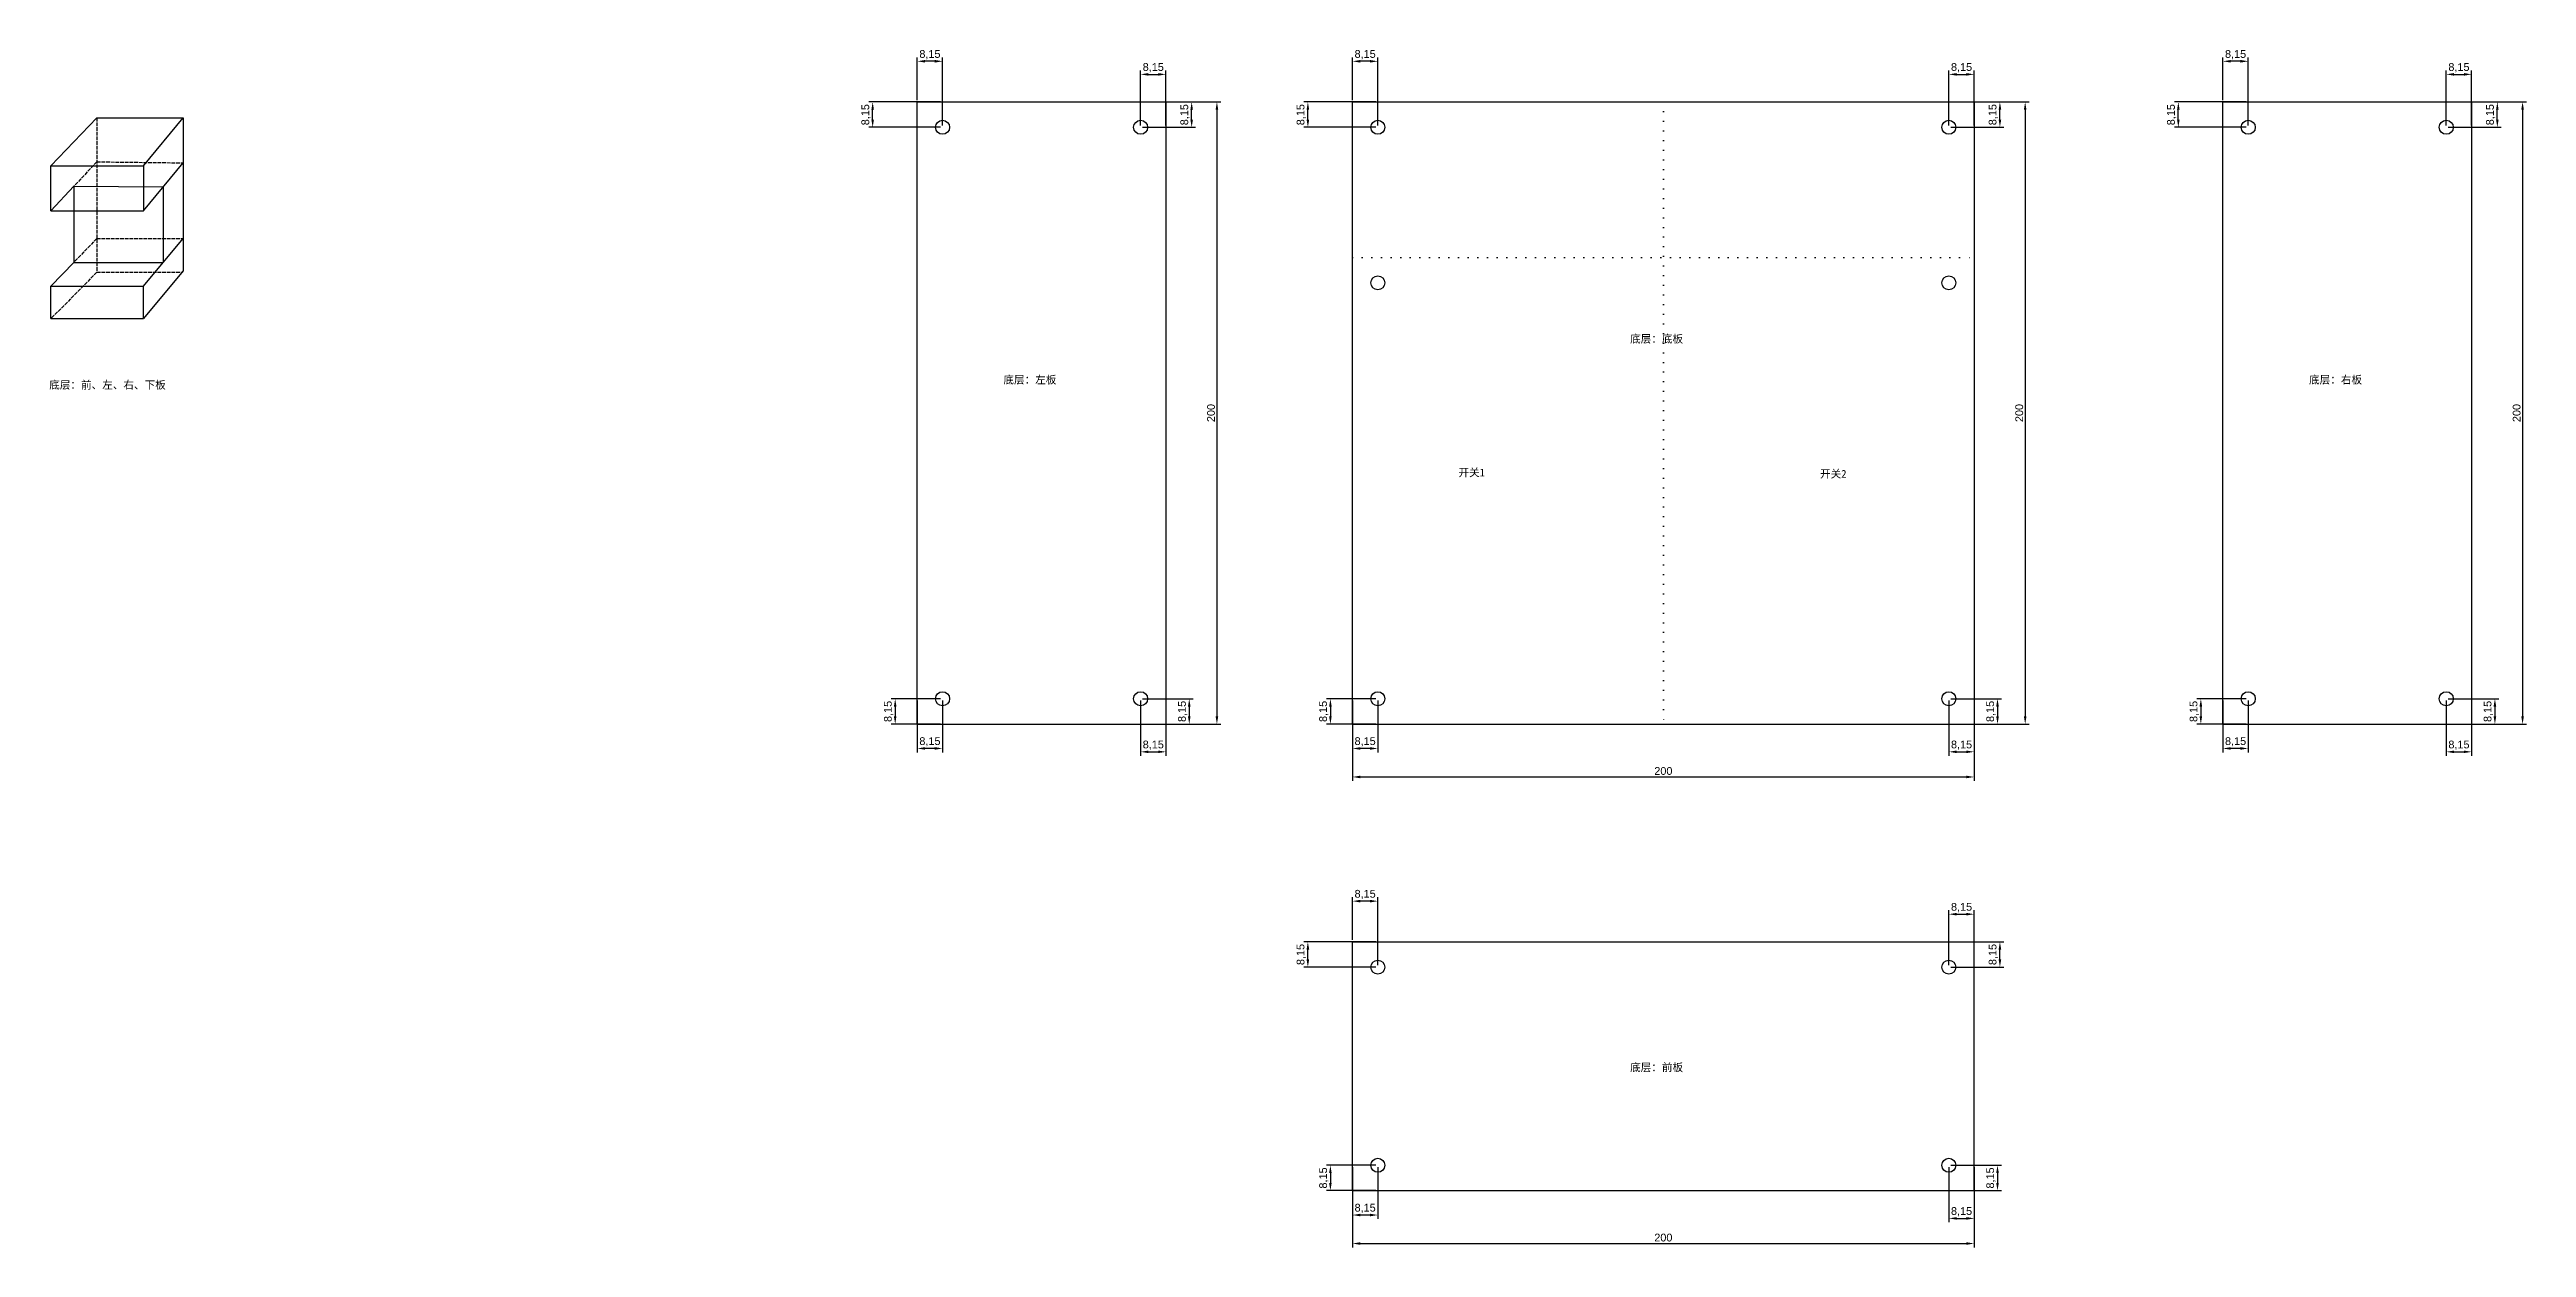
# Model space of a CAD drawing. Header units: millimetres. Extents: x 2838 to 7053, y 1147 to 1958.
# Drawn here: x 6256 to 7053, y 1256 to 1641 of the extents above; entities that cross this region are included whole.
import ezdxf

# ---------------------------------------------------------------- set-up
doc = ezdxf.new("R2010")
doc.units = ezdxf.units.MM
doc.header["$LTSCALE"] = 0.1
doc.linetypes.add('ACAD_ISO02W100', pattern=[15, 12, -3])
doc.linetypes.add('ACAD_ISO07W100', pattern=[3, 0, -3])
doc.styles.get("Standard").update_dxf_attribs({"font": 'arial.ttf'})
doc.dimstyles.new('ISO-25', dxfattribs={"dimtxt": 2.5, "dimasz": 2.5, "dimexe": 1.25, "dimexo": 0.625, "dimtad": 1, "dimtxsty": 'Standard', "dimcen": 2.5, "dimadec": 0, "dimazin": 0, "dimtfac": 1, "dimtmove": 0, "dimatfit": 3, "dimfxl": 0, "dimarcsym": 0})

msp = doc.modelspace()

# ---------------------------------------------------------------- texts
at = {"char_height": 2.5, "attachment_point": 1}
for s, width, insert in [('{\\fSimSun|b0|i0|c134|p2;底层：底板}', 30.28997, (6764.347, 1549.628)), ('{\\fSimSun|b0|i0|c134|p2;底层：前、左、右、下板}', 64.11876, (6255.816, 1534.831)), ('{\\fSimSun|b0|i0|c134|p2;底层：左板}', 30.28997, (6562.756, 1536.487)), ('{\\fSimSun|b0|i0|c134|p2;底层：右板}', 30.28997, (6982.756, 1536.487)), ('{\\fSimSun|b0|i0|c134|p2;开关1}', 30.28997, (6709.153, 1506.666)), ('{\\fSimSun|b0|i0|c134|p2;开关2}', 30.28997, (6825.437, 1506.244)), ('{\\fSimSun|b0|i0|c134|p2;底层：前板}', 30.28997, (6764.347, 1315.412))]:
    msp.add_mtext_dynamic_manual_height_columns(s, width=width, gutter_width=12.5, heights=[7.871], dxfattribs=dict(at, insert=insert))

# ---------------------------------------------------------------- blocks, each defined once
blk = doc.blocks.new('*D1389')
at = {"color": 0, "lineweight": -2, "transparency": 16777216}
for p, q in [((6675.05, 1625.16), (6675.05, 1638.87)), ((6680.7, 1637.62), (6677.55, 1637.62)), ((6683.2, 1617.02), (6683.2, 1638.87))]:
    blk.add_line(p, q, dxfattribs=at)
at = {"color": 0, "transparency": 16777216}
for points in [[(6677.55, 1638.04), (6677.55, 1637.21), (6675.05, 1637.62)], [(6680.7, 1638.04), (6680.7, 1637.21), (6683.2, 1637.62)]]:
    blk.add_solid(points, dxfattribs=at)
at = {"layer": 'Defpoints', "color": 0, "transparency": 16777216}
for p in [(6675.05, 1637.62), (6675.05, 1624.54), (6683.2, 1616.39)]:
    blk.add_point(p, dxfattribs=at)
at = {"color": 0, "transparency": 16777216, "insert": (6679.12, 1639.75), "char_height": 2.5, "attachment_point": 5}
blk.add_mtext('8,15', dxfattribs=at)
blk = doc.blocks.new('*D1390')
at = {"color": 0, "lineweight": -2, "transparency": 16777216}
for p, q in [((6682.57, 1624.54), (6659.45, 1624.54)), ((6660.7, 1618.89), (6660.7, 1622.04)), ((6682.57, 1616.39), (6659.45, 1616.39))]:
    blk.add_line(p, q, dxfattribs=at)
at = {"color": 0, "transparency": 16777216}
for points in [[(6660.28, 1622.04), (6661.12, 1622.04), (6660.7, 1624.54)], [(6660.28, 1618.89), (6661.12, 1618.89), (6660.7, 1616.39)]]:
    blk.add_solid(points, dxfattribs=at)
at = {"layer": 'Defpoints', "color": 0, "transparency": 16777216}
for p in [(6660.7, 1624.54), (6683.2, 1624.54), (6683.2, 1616.39)]:
    blk.add_point(p, dxfattribs=at)
at = {"color": 0, "transparency": 16777216, "insert": (6658.57, 1620.46), "char_height": 2.5, "attachment_point": 5, "rotation": 90}
blk.add_mtext('8,15', dxfattribs=at)
blk = doc.blocks.new('*D1391')
at = {"color": 0, "lineweight": -2, "ltscale": 10, "transparency": 16777216}
for p, q in [((6866.9, 1617.02), (6866.9, 1634.67)), ((6869.4, 1633.42), (6872.55, 1633.42)), ((6875.05, 1617.02), (6875.05, 1634.67))]:
    blk.add_line(p, q, dxfattribs=at)
at = {"color": 0, "ltscale": 10, "transparency": 16777216}
for points in [[(6869.4, 1633.84), (6869.4, 1633), (6866.9, 1633.42)], [(6872.55, 1633.84), (6872.55, 1633), (6875.05, 1633.42)]]:
    blk.add_solid(points, dxfattribs=at)
at = {"layer": 'Defpoints', "color": 0, "ltscale": 10, "transparency": 16777216}
for p in [(6875.05, 1633.42), (6866.9, 1616.39), (6875.05, 1616.39)]:
    blk.add_point(p, dxfattribs=at)
at = {"color": 0, "ltscale": 10, "transparency": 16777216, "insert": (6870.97, 1635.55), "char_height": 2.5, "attachment_point": 5}
blk.add_mtext('8,15', dxfattribs=at)
blk = doc.blocks.new('*D1392')
at = {"color": 0, "lineweight": -2, "ltscale": 10, "transparency": 16777216}
for p, q in [((6867.52, 1624.54), (6884.56, 1624.54)), ((6883.31, 1618.89), (6883.31, 1622.04)), ((6867.52, 1616.39), (6884.56, 1616.39))]:
    blk.add_line(p, q, dxfattribs=at)
at = {"color": 0, "ltscale": 10, "transparency": 16777216}
for points in [[(6882.9, 1622.04), (6883.73, 1622.04), (6883.31, 1624.54)], [(6882.9, 1618.89), (6883.73, 1618.89), (6883.31, 1616.39)]]:
    blk.add_solid(points, dxfattribs=at)
at = {"layer": 'Defpoints', "color": 0, "ltscale": 10, "transparency": 16777216}
for p in [(6866.9, 1624.54), (6883.31, 1624.54), (6866.9, 1616.39)]:
    blk.add_point(p, dxfattribs=at)
at = {"color": 0, "ltscale": 10, "transparency": 16777216, "insert": (6881.18, 1620.46), "char_height": 2.5, "attachment_point": 5, "rotation": 90}
blk.add_mtext('8,15', dxfattribs=at)
blk = doc.blocks.new('*D1393')
at = {"color": 0, "lineweight": -2, "ltscale": 10, "transparency": 16777216}
for p, q in [((6675.05, 1423.91), (6675.05, 1406.29)), ((6875.05, 1423.91), (6875.05, 1406.29)), ((6677.55, 1407.54), (6872.55, 1407.54))]:
    blk.add_line(p, q, dxfattribs=at)
at = {"color": 0, "ltscale": 10, "transparency": 16777216}
for points in [[(6677.55, 1407.95), (6677.55, 1407.12), (6675.05, 1407.54)], [(6872.55, 1407.95), (6872.55, 1407.12), (6875.05, 1407.54)]]:
    blk.add_solid(points, dxfattribs=at)
at = {"layer": 'Defpoints', "color": 0, "ltscale": 10, "transparency": 16777216}
for p in [(6675.05, 1424.54), (6875.05, 1424.54), (6875.05, 1407.54)]:
    blk.add_point(p, dxfattribs=at)
at = {"color": 0, "ltscale": 10, "transparency": 16777216, "insert": (6775.05, 1409.44), "char_height": 2.5, "attachment_point": 5}
blk.add_mtext('200', dxfattribs=at)
blk = doc.blocks.new('*D1394')
at = {"color": 0, "lineweight": -2, "ltscale": 10, "transparency": 16777216}
for p, q in [((6675.05, 1432.07), (6675.05, 1415.45)), ((6683.2, 1432.07), (6683.2, 1415.45)), ((6680.7, 1416.7), (6677.55, 1416.7))]:
    blk.add_line(p, q, dxfattribs=at)
at = {"color": 0, "ltscale": 10, "transparency": 16777216}
for points in [[(6677.55, 1417.12), (6677.55, 1416.29), (6675.05, 1416.7)], [(6680.7, 1417.12), (6680.7, 1416.29), (6683.2, 1416.7)]]:
    blk.add_solid(points, dxfattribs=at)
at = {"layer": 'Defpoints', "color": 0, "ltscale": 10, "transparency": 16777216}
for p in [(6675.05, 1432.69), (6683.2, 1432.69), (6675.05, 1416.7)]:
    blk.add_point(p, dxfattribs=at)
at = {"color": 0, "ltscale": 10, "transparency": 16777216, "insert": (6679.12, 1418.83), "char_height": 2.5, "attachment_point": 5}
blk.add_mtext('8,15', dxfattribs=at)
blk = doc.blocks.new('*D1395')
at = {"color": 0, "lineweight": -2, "ltscale": 10, "transparency": 16777216}
for p, q in [((6682.57, 1432.69), (6666.7, 1432.69)), ((6667.95, 1430.19), (6667.95, 1427.04)), ((6682.57, 1424.54), (6666.7, 1424.54))]:
    blk.add_line(p, q, dxfattribs=at)
at = {"color": 0, "ltscale": 10, "transparency": 16777216}
for points in [[(6667.53, 1430.19), (6668.36, 1430.19), (6667.95, 1432.69)], [(6667.53, 1427.04), (6668.36, 1427.04), (6667.95, 1424.54)]]:
    blk.add_solid(points, dxfattribs=at)
at = {"layer": 'Defpoints', "color": 0, "ltscale": 10, "transparency": 16777216}
for p in [(6683.2, 1432.69), (6667.95, 1424.54), (6683.2, 1424.54)]:
    blk.add_point(p, dxfattribs=at)
at = {"color": 0, "ltscale": 10, "transparency": 16777216, "insert": (6665.82, 1428.61), "char_height": 2.5, "attachment_point": 5, "rotation": 90}
blk.add_mtext('8,15', dxfattribs=at)
blk = doc.blocks.new('*D1396')
at = {"color": 0, "lineweight": -2, "ltscale": 10, "transparency": 16777216}
for p, q in [((6867.52, 1432.69), (6883.79, 1432.69)), ((6882.54, 1430.19), (6882.54, 1427.04)), ((6867.52, 1424.54), (6883.79, 1424.54))]:
    blk.add_line(p, q, dxfattribs=at)
at = {"color": 0, "ltscale": 10, "transparency": 16777216}
for points in [[(6882.12, 1430.19), (6882.96, 1430.19), (6882.54, 1432.69)], [(6882.12, 1427.04), (6882.96, 1427.04), (6882.54, 1424.54)]]:
    blk.add_solid(points, dxfattribs=at)
at = {"layer": 'Defpoints', "color": 0, "ltscale": 10, "transparency": 16777216}
for p in [(6866.9, 1432.69), (6866.9, 1424.54), (6882.54, 1424.54)]:
    blk.add_point(p, dxfattribs=at)
at = {"color": 0, "ltscale": 10, "transparency": 16777216, "insert": (6880.41, 1428.61), "char_height": 2.5, "attachment_point": 5, "rotation": 90}
blk.add_mtext('8,15', dxfattribs=at)
blk = doc.blocks.new('*D1397')
at = {"color": 0, "lineweight": -2, "ltscale": 10, "transparency": 16777216}
for p, q in [((6866.9, 1432.07), (6866.9, 1414.37)), ((6875.05, 1432.07), (6875.05, 1414.37)), ((6869.4, 1415.62), (6872.55, 1415.62))]:
    blk.add_line(p, q, dxfattribs=at)
at = {"color": 0, "ltscale": 10, "transparency": 16777216}
for points in [[(6869.4, 1416.04), (6869.4, 1415.21), (6866.9, 1415.62)], [(6872.55, 1416.04), (6872.55, 1415.21), (6875.05, 1415.62)]]:
    blk.add_solid(points, dxfattribs=at)
at = {"layer": 'Defpoints', "color": 0, "ltscale": 10, "transparency": 16777216}
for p in [(6866.9, 1432.69), (6875.05, 1432.69), (6875.05, 1415.62)]:
    blk.add_point(p, dxfattribs=at)
at = {"color": 0, "ltscale": 10, "transparency": 16777216, "insert": (6870.97, 1417.75), "char_height": 2.5, "attachment_point": 5}
blk.add_mtext('8,15', dxfattribs=at)
blk = doc.blocks.new('*D1398')
at = {"color": 0, "lineweight": -2, "ltscale": 10, "transparency": 16777216}
for p, q in [((6875.67, 1624.54), (6892.69, 1624.54)), ((6891.44, 1622.04), (6891.44, 1427.04)), ((6875.67, 1424.54), (6892.69, 1424.54))]:
    blk.add_line(p, q, dxfattribs=at)
at = {"color": 0, "ltscale": 10, "transparency": 16777216}
for points in [[(6891.02, 1622.04), (6891.86, 1622.04), (6891.44, 1624.54)], [(6891.02, 1427.04), (6891.86, 1427.04), (6891.44, 1424.54)]]:
    blk.add_solid(points, dxfattribs=at)
at = {"layer": 'Defpoints', "color": 0, "ltscale": 10, "transparency": 16777216}
for p in [(6875.05, 1624.54), (6875.05, 1424.54), (6891.44, 1424.54)]:
    blk.add_point(p, dxfattribs=at)
at = {"color": 0, "ltscale": 10, "transparency": 16777216, "insert": (6889.54, 1524.54), "char_height": 2.5, "attachment_point": 5, "rotation": 90}
blk.add_mtext('200', dxfattribs=at)
blk = doc.blocks.new('*D1399')
at = {"color": 0, "lineweight": -2, "transparency": 16777216}
for p, q in [((6675.05, 1355.16), (6675.05, 1368.87)), ((6680.7, 1367.62), (6677.55, 1367.62)), ((6683.2, 1347.02), (6683.2, 1368.87))]:
    blk.add_line(p, q, dxfattribs=at)
at = {"color": 0, "transparency": 16777216}
for points in [[(6677.55, 1368.04), (6677.55, 1367.21), (6675.05, 1367.62)], [(6680.7, 1368.04), (6680.7, 1367.21), (6683.2, 1367.62)]]:
    blk.add_solid(points, dxfattribs=at)
at = {"layer": 'Defpoints', "color": 0, "transparency": 16777216}
for p in [(6675.05, 1367.62), (6675.05, 1354.54), (6683.2, 1346.39)]:
    blk.add_point(p, dxfattribs=at)
at = {"color": 0, "transparency": 16777216, "insert": (6679.12, 1369.75), "char_height": 2.5, "attachment_point": 5}
blk.add_mtext('8,15', dxfattribs=at)
blk = doc.blocks.new('*D1400')
at = {"color": 0, "lineweight": -2, "transparency": 16777216}
for p, q in [((6682.57, 1354.54), (6659.45, 1354.54)), ((6660.7, 1348.89), (6660.7, 1352.04)), ((6682.57, 1346.39), (6659.45, 1346.39))]:
    blk.add_line(p, q, dxfattribs=at)
at = {"color": 0, "transparency": 16777216}
for points in [[(6660.28, 1352.04), (6661.12, 1352.04), (6660.7, 1354.54)], [(6660.28, 1348.89), (6661.12, 1348.89), (6660.7, 1346.39)]]:
    blk.add_solid(points, dxfattribs=at)
at = {"layer": 'Defpoints', "color": 0, "transparency": 16777216}
for p in [(6660.7, 1354.54), (6683.2, 1354.54), (6683.2, 1346.39)]:
    blk.add_point(p, dxfattribs=at)
at = {"color": 0, "transparency": 16777216, "insert": (6658.57, 1350.46), "char_height": 2.5, "attachment_point": 5, "rotation": 90}
blk.add_mtext('8,15', dxfattribs=at)
blk = doc.blocks.new('*D1401')
at = {"color": 0, "lineweight": -2, "ltscale": 10, "transparency": 16777216}
for p, q in [((6866.9, 1347.02), (6866.9, 1364.67)), ((6869.4, 1363.42), (6872.55, 1363.42)), ((6875.05, 1347.02), (6875.05, 1364.67))]:
    blk.add_line(p, q, dxfattribs=at)
at = {"color": 0, "ltscale": 10, "transparency": 16777216}
for points in [[(6869.4, 1363.84), (6869.4, 1363), (6866.9, 1363.42)], [(6872.55, 1363.84), (6872.55, 1363), (6875.05, 1363.42)]]:
    blk.add_solid(points, dxfattribs=at)
at = {"layer": 'Defpoints', "color": 0, "ltscale": 10, "transparency": 16777216}
for p in [(6875.05, 1363.42), (6866.9, 1346.39), (6875.05, 1346.39)]:
    blk.add_point(p, dxfattribs=at)
at = {"color": 0, "ltscale": 10, "transparency": 16777216, "insert": (6870.97, 1365.55), "char_height": 2.5, "attachment_point": 5}
blk.add_mtext('8,15', dxfattribs=at)
blk = doc.blocks.new('*D1402')
at = {"color": 0, "lineweight": -2, "ltscale": 10, "transparency": 16777216}
for p, q in [((6867.52, 1354.54), (6884.56, 1354.54)), ((6883.31, 1348.89), (6883.31, 1352.04)), ((6867.52, 1346.39), (6884.56, 1346.39))]:
    blk.add_line(p, q, dxfattribs=at)
at = {"color": 0, "ltscale": 10, "transparency": 16777216}
for points in [[(6882.9, 1352.04), (6883.73, 1352.04), (6883.31, 1354.54)], [(6882.9, 1348.89), (6883.73, 1348.89), (6883.31, 1346.39)]]:
    blk.add_solid(points, dxfattribs=at)
at = {"layer": 'Defpoints', "color": 0, "ltscale": 10, "transparency": 16777216}
for p in [(6866.9, 1354.54), (6883.31, 1354.54), (6866.9, 1346.39)]:
    blk.add_point(p, dxfattribs=at)
at = {"color": 0, "ltscale": 10, "transparency": 16777216, "insert": (6881.18, 1350.46), "char_height": 2.5, "attachment_point": 5, "rotation": 90}
blk.add_mtext('8,15', dxfattribs=at)
blk = doc.blocks.new('*D1403')
at = {"color": 0, "lineweight": -2, "ltscale": 10, "transparency": 16777216}
for p, q in [((6675.05, 1273.91), (6675.05, 1256.29)), ((6875.05, 1273.91), (6875.05, 1256.29)), ((6677.55, 1257.54), (6872.55, 1257.54))]:
    blk.add_line(p, q, dxfattribs=at)
at = {"color": 0, "ltscale": 10, "transparency": 16777216}
for points in [[(6677.55, 1257.95), (6677.55, 1257.12), (6675.05, 1257.54)], [(6872.55, 1257.95), (6872.55, 1257.12), (6875.05, 1257.54)]]:
    blk.add_solid(points, dxfattribs=at)
at = {"layer": 'Defpoints', "color": 0, "ltscale": 10, "transparency": 16777216}
for p in [(6675.05, 1274.54), (6875.05, 1274.54), (6875.05, 1257.54)]:
    blk.add_point(p, dxfattribs=at)
at = {"color": 0, "ltscale": 10, "transparency": 16777216, "insert": (6775.05, 1259.44), "char_height": 2.5, "attachment_point": 5}
blk.add_mtext('200', dxfattribs=at)
blk = doc.blocks.new('*D1404')
at = {"color": 0, "lineweight": -2, "ltscale": 10, "transparency": 16777216}
for p, q in [((6675.05, 1282.07), (6675.05, 1265.45)), ((6683.2, 1282.07), (6683.2, 1265.45)), ((6680.7, 1266.7), (6677.55, 1266.7))]:
    blk.add_line(p, q, dxfattribs=at)
at = {"color": 0, "ltscale": 10, "transparency": 16777216}
for points in [[(6677.55, 1267.12), (6677.55, 1266.29), (6675.05, 1266.7)], [(6680.7, 1267.12), (6680.7, 1266.29), (6683.2, 1266.7)]]:
    blk.add_solid(points, dxfattribs=at)
at = {"layer": 'Defpoints', "color": 0, "ltscale": 10, "transparency": 16777216}
for p in [(6675.05, 1282.69), (6683.2, 1282.69), (6675.05, 1266.7)]:
    blk.add_point(p, dxfattribs=at)
at = {"color": 0, "ltscale": 10, "transparency": 16777216, "insert": (6679.12, 1268.83), "char_height": 2.5, "attachment_point": 5}
blk.add_mtext('8,15', dxfattribs=at)
blk = doc.blocks.new('*D1405')
at = {"color": 0, "lineweight": -2, "ltscale": 10, "transparency": 16777216}
for p, q in [((6682.57, 1282.69), (6666.7, 1282.69)), ((6667.95, 1280.19), (6667.95, 1277.04)), ((6682.57, 1274.54), (6666.7, 1274.54))]:
    blk.add_line(p, q, dxfattribs=at)
at = {"color": 0, "ltscale": 10, "transparency": 16777216}
for points in [[(6667.53, 1280.19), (6668.36, 1280.19), (6667.95, 1282.69)], [(6667.53, 1277.04), (6668.36, 1277.04), (6667.95, 1274.54)]]:
    blk.add_solid(points, dxfattribs=at)
at = {"layer": 'Defpoints', "color": 0, "ltscale": 10, "transparency": 16777216}
for p in [(6683.2, 1282.69), (6667.95, 1274.54), (6683.2, 1274.54)]:
    blk.add_point(p, dxfattribs=at)
at = {"color": 0, "ltscale": 10, "transparency": 16777216, "insert": (6665.82, 1278.61), "char_height": 2.5, "attachment_point": 5, "rotation": 90}
blk.add_mtext('8,15', dxfattribs=at)
blk = doc.blocks.new('*D1406')
at = {"color": 0, "lineweight": -2, "ltscale": 10, "transparency": 16777216}
for p, q in [((6867.52, 1282.69), (6883.79, 1282.69)), ((6882.54, 1280.19), (6882.54, 1277.04)), ((6867.52, 1274.54), (6883.79, 1274.54))]:
    blk.add_line(p, q, dxfattribs=at)
at = {"color": 0, "ltscale": 10, "transparency": 16777216}
for points in [[(6882.12, 1280.19), (6882.96, 1280.19), (6882.54, 1282.69)], [(6882.12, 1277.04), (6882.96, 1277.04), (6882.54, 1274.54)]]:
    blk.add_solid(points, dxfattribs=at)
at = {"layer": 'Defpoints', "color": 0, "ltscale": 10, "transparency": 16777216}
for p in [(6866.9, 1282.69), (6866.9, 1274.54), (6882.54, 1274.54)]:
    blk.add_point(p, dxfattribs=at)
at = {"color": 0, "ltscale": 10, "transparency": 16777216, "insert": (6880.41, 1278.61), "char_height": 2.5, "attachment_point": 5, "rotation": 90}
blk.add_mtext('8,15', dxfattribs=at)
blk = doc.blocks.new('*D1407')
at = {"color": 0, "lineweight": -2, "ltscale": 10, "transparency": 16777216}
for p, q in [((6866.9, 1282.07), (6866.9, 1264.37)), ((6875.05, 1282.07), (6875.05, 1264.37)), ((6869.4, 1265.62), (6872.55, 1265.62))]:
    blk.add_line(p, q, dxfattribs=at)
at = {"color": 0, "ltscale": 10, "transparency": 16777216}
for points in [[(6869.4, 1266.04), (6869.4, 1265.21), (6866.9, 1265.62)], [(6872.55, 1266.04), (6872.55, 1265.21), (6875.05, 1265.62)]]:
    blk.add_solid(points, dxfattribs=at)
at = {"layer": 'Defpoints', "color": 0, "ltscale": 10, "transparency": 16777216}
for p in [(6866.9, 1282.69), (6875.05, 1282.69), (6875.05, 1265.62)]:
    blk.add_point(p, dxfattribs=at)
at = {"color": 0, "ltscale": 10, "transparency": 16777216, "insert": (6870.97, 1267.75), "char_height": 2.5, "attachment_point": 5}
blk.add_mtext('8,15', dxfattribs=at)
blk = doc.blocks.new('*D1408')
at = {"color": 0, "lineweight": -2, "ltscale": 10, "transparency": 16777216}
for p, q in [((6606.9, 1617.02), (6606.9, 1634.67)), ((6609.4, 1633.42), (6612.55, 1633.42)), ((6615.05, 1617.02), (6615.05, 1634.67))]:
    blk.add_line(p, q, dxfattribs=at)
at = {"color": 0, "ltscale": 10, "transparency": 16777216}
for points in [[(6609.4, 1633.84), (6609.4, 1633), (6606.9, 1633.42)], [(6612.55, 1633.84), (6612.55, 1633), (6615.05, 1633.42)]]:
    blk.add_solid(points, dxfattribs=at)
at = {"layer": 'Defpoints', "color": 0, "ltscale": 10, "transparency": 16777216}
for p in [(6615.05, 1633.42), (6606.9, 1616.39), (6615.05, 1616.39)]:
    blk.add_point(p, dxfattribs=at)
at = {"color": 0, "ltscale": 10, "transparency": 16777216, "insert": (6610.97, 1635.55), "char_height": 2.5, "attachment_point": 5}
blk.add_mtext('8,15', dxfattribs=at)
blk = doc.blocks.new('*D1409')
at = {"color": 0, "lineweight": -2, "ltscale": 10, "transparency": 16777216}
for p, q in [((6607.52, 1624.54), (6624.56, 1624.54)), ((6623.31, 1618.89), (6623.31, 1622.04)), ((6607.52, 1616.39), (6624.56, 1616.39))]:
    blk.add_line(p, q, dxfattribs=at)
at = {"color": 0, "ltscale": 10, "transparency": 16777216}
for points in [[(6622.9, 1622.04), (6623.73, 1622.04), (6623.31, 1624.54)], [(6622.9, 1618.89), (6623.73, 1618.89), (6623.31, 1616.39)]]:
    blk.add_solid(points, dxfattribs=at)
at = {"layer": 'Defpoints', "color": 0, "ltscale": 10, "transparency": 16777216}
for p in [(6606.9, 1624.54), (6623.31, 1624.54), (6606.9, 1616.39)]:
    blk.add_point(p, dxfattribs=at)
at = {"color": 0, "ltscale": 10, "transparency": 16777216, "insert": (6621.18, 1620.46), "char_height": 2.5, "attachment_point": 5, "rotation": 90}
blk.add_mtext('8,15', dxfattribs=at)
blk = doc.blocks.new('*D1410')
at = {"color": 0, "lineweight": -2, "ltscale": 10, "transparency": 16777216}
for p, q in [((6607.52, 1432.69), (6623.79, 1432.69)), ((6622.54, 1430.19), (6622.54, 1427.04)), ((6607.52, 1424.54), (6623.79, 1424.54))]:
    blk.add_line(p, q, dxfattribs=at)
at = {"color": 0, "ltscale": 10, "transparency": 16777216}
for points in [[(6622.12, 1430.19), (6622.96, 1430.19), (6622.54, 1432.69)], [(6622.12, 1427.04), (6622.96, 1427.04), (6622.54, 1424.54)]]:
    blk.add_solid(points, dxfattribs=at)
at = {"layer": 'Defpoints', "color": 0, "ltscale": 10, "transparency": 16777216}
for p in [(6606.9, 1432.69), (6606.9, 1424.54), (6622.54, 1424.54)]:
    blk.add_point(p, dxfattribs=at)
at = {"color": 0, "ltscale": 10, "transparency": 16777216, "insert": (6620.41, 1428.61), "char_height": 2.5, "attachment_point": 5, "rotation": 90}
blk.add_mtext('8,15', dxfattribs=at)
blk = doc.blocks.new('*D1411')
at = {"color": 0, "lineweight": -2, "ltscale": 10, "transparency": 16777216}
for p, q in [((6606.9, 1432.07), (6606.9, 1414.37)), ((6615.05, 1432.07), (6615.05, 1414.37)), ((6609.4, 1415.62), (6612.55, 1415.62))]:
    blk.add_line(p, q, dxfattribs=at)
at = {"color": 0, "ltscale": 10, "transparency": 16777216}
for points in [[(6609.4, 1416.04), (6609.4, 1415.21), (6606.9, 1415.62)], [(6612.55, 1416.04), (6612.55, 1415.21), (6615.05, 1415.62)]]:
    blk.add_solid(points, dxfattribs=at)
at = {"layer": 'Defpoints', "color": 0, "ltscale": 10, "transparency": 16777216}
for p in [(6606.9, 1432.69), (6615.05, 1432.69), (6615.05, 1415.62)]:
    blk.add_point(p, dxfattribs=at)
at = {"color": 0, "ltscale": 10, "transparency": 16777216, "insert": (6610.97, 1417.75), "char_height": 2.5, "attachment_point": 5}
blk.add_mtext('8,15', dxfattribs=at)
blk = doc.blocks.new('*D1412')
at = {"color": 0, "lineweight": -2, "ltscale": 10, "transparency": 16777216}
for p, q in [((6615.67, 1624.54), (6632.69, 1624.54)), ((6631.44, 1622.04), (6631.44, 1427.04)), ((6615.67, 1424.54), (6632.69, 1424.54))]:
    blk.add_line(p, q, dxfattribs=at)
at = {"color": 0, "ltscale": 10, "transparency": 16777216}
for points in [[(6631.02, 1622.04), (6631.86, 1622.04), (6631.44, 1624.54)], [(6631.02, 1427.04), (6631.86, 1427.04), (6631.44, 1424.54)]]:
    blk.add_solid(points, dxfattribs=at)
at = {"layer": 'Defpoints', "color": 0, "ltscale": 10, "transparency": 16777216}
for p in [(6615.05, 1624.54), (6615.05, 1424.54), (6631.44, 1424.54)]:
    blk.add_point(p, dxfattribs=at)
at = {"color": 0, "ltscale": 10, "transparency": 16777216, "insert": (6629.54, 1524.54), "char_height": 2.5, "attachment_point": 5, "rotation": 90}
blk.add_mtext('200', dxfattribs=at)
blk = doc.blocks.new('*D1413')
at = {"color": 0, "lineweight": -2, "transparency": 16777216}
for p, q in [((6535.05, 1625.16), (6535.05, 1638.87)), ((6540.7, 1637.62), (6537.55, 1637.62)), ((6543.2, 1617.02), (6543.2, 1638.87))]:
    blk.add_line(p, q, dxfattribs=at)
at = {"color": 0, "transparency": 16777216}
for points in [[(6537.55, 1638.04), (6537.55, 1637.21), (6535.05, 1637.62)], [(6540.7, 1638.04), (6540.7, 1637.21), (6543.2, 1637.62)]]:
    blk.add_solid(points, dxfattribs=at)
at = {"layer": 'Defpoints', "color": 0, "transparency": 16777216}
for p in [(6535.05, 1637.62), (6535.05, 1624.54), (6543.2, 1616.39)]:
    blk.add_point(p, dxfattribs=at)
at = {"color": 0, "transparency": 16777216, "insert": (6539.12, 1639.75), "char_height": 2.5, "attachment_point": 5}
blk.add_mtext('8,15', dxfattribs=at)
blk = doc.blocks.new('*D1414')
at = {"color": 0, "lineweight": -2, "transparency": 16777216}
for p, q in [((6542.57, 1624.54), (6519.45, 1624.54)), ((6520.7, 1618.89), (6520.7, 1622.04)), ((6542.57, 1616.39), (6519.45, 1616.39))]:
    blk.add_line(p, q, dxfattribs=at)
at = {"color": 0, "transparency": 16777216}
for points in [[(6520.28, 1622.04), (6521.12, 1622.04), (6520.7, 1624.54)], [(6520.28, 1618.89), (6521.12, 1618.89), (6520.7, 1616.39)]]:
    blk.add_solid(points, dxfattribs=at)
at = {"layer": 'Defpoints', "color": 0, "transparency": 16777216}
for p in [(6520.7, 1624.54), (6543.2, 1624.54), (6543.2, 1616.39)]:
    blk.add_point(p, dxfattribs=at)
at = {"color": 0, "transparency": 16777216, "insert": (6518.57, 1620.46), "char_height": 2.5, "attachment_point": 5, "rotation": 90}
blk.add_mtext('8,15', dxfattribs=at)
blk = doc.blocks.new('*D1415')
at = {"color": 0, "lineweight": -2, "ltscale": 10, "transparency": 16777216}
for p, q in [((6535.05, 1432.07), (6535.05, 1415.45)), ((6543.2, 1432.07), (6543.2, 1415.45)), ((6540.7, 1416.7), (6537.55, 1416.7))]:
    blk.add_line(p, q, dxfattribs=at)
at = {"color": 0, "ltscale": 10, "transparency": 16777216}
for points in [[(6537.55, 1417.12), (6537.55, 1416.29), (6535.05, 1416.7)], [(6540.7, 1417.12), (6540.7, 1416.29), (6543.2, 1416.7)]]:
    blk.add_solid(points, dxfattribs=at)
at = {"layer": 'Defpoints', "color": 0, "ltscale": 10, "transparency": 16777216}
for p in [(6535.05, 1432.69), (6543.2, 1432.69), (6535.05, 1416.7)]:
    blk.add_point(p, dxfattribs=at)
at = {"color": 0, "ltscale": 10, "transparency": 16777216, "insert": (6539.12, 1418.83), "char_height": 2.5, "attachment_point": 5}
blk.add_mtext('8,15', dxfattribs=at)
blk = doc.blocks.new('*D1416')
at = {"color": 0, "lineweight": -2, "ltscale": 10, "transparency": 16777216}
for p, q in [((6542.57, 1432.69), (6526.7, 1432.69)), ((6527.95, 1430.19), (6527.95, 1427.04)), ((6542.57, 1424.54), (6526.7, 1424.54))]:
    blk.add_line(p, q, dxfattribs=at)
at = {"color": 0, "ltscale": 10, "transparency": 16777216}
for points in [[(6527.53, 1430.19), (6528.36, 1430.19), (6527.95, 1432.69)], [(6527.53, 1427.04), (6528.36, 1427.04), (6527.95, 1424.54)]]:
    blk.add_solid(points, dxfattribs=at)
at = {"layer": 'Defpoints', "color": 0, "ltscale": 10, "transparency": 16777216}
for p in [(6543.2, 1432.69), (6527.95, 1424.54), (6543.2, 1424.54)]:
    blk.add_point(p, dxfattribs=at)
at = {"color": 0, "ltscale": 10, "transparency": 16777216, "insert": (6525.82, 1428.61), "char_height": 2.5, "attachment_point": 5, "rotation": 90}
blk.add_mtext('8,15', dxfattribs=at)
blk = doc.blocks.new('*D1417')
at = {"color": 0, "lineweight": -2, "ltscale": 10, "transparency": 16777216}
for p, q in [((7026.9, 1617.02), (7026.9, 1634.67)), ((7029.4, 1633.42), (7032.55, 1633.42)), ((7035.05, 1617.02), (7035.05, 1634.67))]:
    blk.add_line(p, q, dxfattribs=at)
at = {"color": 0, "ltscale": 10, "transparency": 16777216}
for points in [[(7029.4, 1633.84), (7029.4, 1633), (7026.9, 1633.42)], [(7032.55, 1633.84), (7032.55, 1633), (7035.05, 1633.42)]]:
    blk.add_solid(points, dxfattribs=at)
at = {"layer": 'Defpoints', "color": 0, "ltscale": 10, "transparency": 16777216}
for p in [(7035.05, 1633.42), (7026.9, 1616.39), (7035.05, 1616.39)]:
    blk.add_point(p, dxfattribs=at)
at = {"color": 0, "ltscale": 10, "transparency": 16777216, "insert": (7030.97, 1635.55), "char_height": 2.5, "attachment_point": 5}
blk.add_mtext('8,15', dxfattribs=at)
blk = doc.blocks.new('*D1418')
at = {"color": 0, "lineweight": -2, "ltscale": 10, "transparency": 16777216}
for p, q in [((7027.52, 1624.54), (7044.56, 1624.54)), ((7043.31, 1618.89), (7043.31, 1622.04)), ((7027.52, 1616.39), (7044.56, 1616.39))]:
    blk.add_line(p, q, dxfattribs=at)
at = {"color": 0, "ltscale": 10, "transparency": 16777216}
for points in [[(7042.9, 1622.04), (7043.73, 1622.04), (7043.31, 1624.54)], [(7042.9, 1618.89), (7043.73, 1618.89), (7043.31, 1616.39)]]:
    blk.add_solid(points, dxfattribs=at)
at = {"layer": 'Defpoints', "color": 0, "ltscale": 10, "transparency": 16777216}
for p in [(7026.9, 1624.54), (7043.31, 1624.54), (7026.9, 1616.39)]:
    blk.add_point(p, dxfattribs=at)
at = {"color": 0, "ltscale": 10, "transparency": 16777216, "insert": (7041.18, 1620.46), "char_height": 2.5, "attachment_point": 5, "rotation": 90}
blk.add_mtext('8,15', dxfattribs=at)
blk = doc.blocks.new('*D1419')
at = {"color": 0, "lineweight": -2, "ltscale": 10, "transparency": 16777216}
for p, q in [((7027.52, 1432.69), (7043.79, 1432.69)), ((7042.54, 1430.19), (7042.54, 1427.04)), ((7027.52, 1424.54), (7043.79, 1424.54))]:
    blk.add_line(p, q, dxfattribs=at)
at = {"color": 0, "ltscale": 10, "transparency": 16777216}
for points in [[(7042.12, 1430.19), (7042.96, 1430.19), (7042.54, 1432.69)], [(7042.12, 1427.04), (7042.96, 1427.04), (7042.54, 1424.54)]]:
    blk.add_solid(points, dxfattribs=at)
at = {"layer": 'Defpoints', "color": 0, "ltscale": 10, "transparency": 16777216}
for p in [(7026.9, 1432.69), (7026.9, 1424.54), (7042.54, 1424.54)]:
    blk.add_point(p, dxfattribs=at)
at = {"color": 0, "ltscale": 10, "transparency": 16777216, "insert": (7040.41, 1428.61), "char_height": 2.5, "attachment_point": 5, "rotation": 90}
blk.add_mtext('8,15', dxfattribs=at)
blk = doc.blocks.new('*D1420')
at = {"color": 0, "lineweight": -2, "ltscale": 10, "transparency": 16777216}
for p, q in [((7026.9, 1432.07), (7026.9, 1414.37)), ((7035.05, 1432.07), (7035.05, 1414.37)), ((7029.4, 1415.62), (7032.55, 1415.62))]:
    blk.add_line(p, q, dxfattribs=at)
at = {"color": 0, "ltscale": 10, "transparency": 16777216}
for points in [[(7029.4, 1416.04), (7029.4, 1415.21), (7026.9, 1415.62)], [(7032.55, 1416.04), (7032.55, 1415.21), (7035.05, 1415.62)]]:
    blk.add_solid(points, dxfattribs=at)
at = {"layer": 'Defpoints', "color": 0, "ltscale": 10, "transparency": 16777216}
for p in [(7026.9, 1432.69), (7035.05, 1432.69), (7035.05, 1415.62)]:
    blk.add_point(p, dxfattribs=at)
at = {"color": 0, "ltscale": 10, "transparency": 16777216, "insert": (7030.97, 1417.75), "char_height": 2.5, "attachment_point": 5}
blk.add_mtext('8,15', dxfattribs=at)
blk = doc.blocks.new('*D1421')
at = {"color": 0, "lineweight": -2, "ltscale": 10, "transparency": 16777216}
for p, q in [((7035.67, 1624.54), (7052.69, 1624.54)), ((7051.44, 1622.04), (7051.44, 1427.04)), ((7035.67, 1424.54), (7052.69, 1424.54))]:
    blk.add_line(p, q, dxfattribs=at)
at = {"color": 0, "ltscale": 10, "transparency": 16777216}
for points in [[(7051.02, 1622.04), (7051.86, 1622.04), (7051.44, 1624.54)], [(7051.02, 1427.04), (7051.86, 1427.04), (7051.44, 1424.54)]]:
    blk.add_solid(points, dxfattribs=at)
at = {"layer": 'Defpoints', "color": 0, "ltscale": 10, "transparency": 16777216}
for p in [(7035.05, 1624.54), (7035.05, 1424.54), (7051.44, 1424.54)]:
    blk.add_point(p, dxfattribs=at)
at = {"color": 0, "ltscale": 10, "transparency": 16777216, "insert": (7049.54, 1524.54), "char_height": 2.5, "attachment_point": 5, "rotation": 90}
blk.add_mtext('200', dxfattribs=at)
blk = doc.blocks.new('*D1422')
at = {"color": 0, "lineweight": -2, "transparency": 16777216}
for p, q in [((6955.05, 1625.16), (6955.05, 1638.87)), ((6960.7, 1637.62), (6957.55, 1637.62)), ((6963.2, 1617.02), (6963.2, 1638.87))]:
    blk.add_line(p, q, dxfattribs=at)
at = {"color": 0, "transparency": 16777216}
for points in [[(6957.55, 1638.04), (6957.55, 1637.21), (6955.05, 1637.62)], [(6960.7, 1638.04), (6960.7, 1637.21), (6963.2, 1637.62)]]:
    blk.add_solid(points, dxfattribs=at)
at = {"layer": 'Defpoints', "color": 0, "transparency": 16777216}
for p in [(6955.05, 1637.62), (6955.05, 1624.54), (6963.2, 1616.39)]:
    blk.add_point(p, dxfattribs=at)
at = {"color": 0, "transparency": 16777216, "insert": (6959.12, 1639.75), "char_height": 2.5, "attachment_point": 5}
blk.add_mtext('8,15', dxfattribs=at)
blk = doc.blocks.new('*D1423')
at = {"color": 0, "lineweight": -2, "transparency": 16777216}
for p, q in [((6962.57, 1624.54), (6939.45, 1624.54)), ((6940.7, 1618.89), (6940.7, 1622.04)), ((6962.57, 1616.39), (6939.45, 1616.39))]:
    blk.add_line(p, q, dxfattribs=at)
at = {"color": 0, "transparency": 16777216}
for points in [[(6940.28, 1622.04), (6941.12, 1622.04), (6940.7, 1624.54)], [(6940.28, 1618.89), (6941.12, 1618.89), (6940.7, 1616.39)]]:
    blk.add_solid(points, dxfattribs=at)
at = {"layer": 'Defpoints', "color": 0, "transparency": 16777216}
for p in [(6940.7, 1624.54), (6963.2, 1624.54), (6963.2, 1616.39)]:
    blk.add_point(p, dxfattribs=at)
at = {"color": 0, "transparency": 16777216, "insert": (6938.57, 1620.46), "char_height": 2.5, "attachment_point": 5, "rotation": 90}
blk.add_mtext('8,15', dxfattribs=at)
blk = doc.blocks.new('*D1424')
at = {"color": 0, "lineweight": -2, "ltscale": 10, "transparency": 16777216}
for p, q in [((6955.05, 1432.07), (6955.05, 1415.45)), ((6963.2, 1432.07), (6963.2, 1415.45)), ((6960.7, 1416.7), (6957.55, 1416.7))]:
    blk.add_line(p, q, dxfattribs=at)
at = {"color": 0, "ltscale": 10, "transparency": 16777216}
for points in [[(6957.55, 1417.12), (6957.55, 1416.29), (6955.05, 1416.7)], [(6960.7, 1417.12), (6960.7, 1416.29), (6963.2, 1416.7)]]:
    blk.add_solid(points, dxfattribs=at)
at = {"layer": 'Defpoints', "color": 0, "ltscale": 10, "transparency": 16777216}
for p in [(6955.05, 1432.69), (6963.2, 1432.69), (6955.05, 1416.7)]:
    blk.add_point(p, dxfattribs=at)
at = {"color": 0, "ltscale": 10, "transparency": 16777216, "insert": (6959.12, 1418.83), "char_height": 2.5, "attachment_point": 5}
blk.add_mtext('8,15', dxfattribs=at)
blk = doc.blocks.new('*D1425')
at = {"color": 0, "lineweight": -2, "ltscale": 10, "transparency": 16777216}
for p, q in [((6962.57, 1432.69), (6946.7, 1432.69)), ((6947.95, 1430.19), (6947.95, 1427.04)), ((6962.57, 1424.54), (6946.7, 1424.54))]:
    blk.add_line(p, q, dxfattribs=at)
at = {"color": 0, "ltscale": 10, "transparency": 16777216}
for points in [[(6947.53, 1430.19), (6948.36, 1430.19), (6947.95, 1432.69)], [(6947.53, 1427.04), (6948.36, 1427.04), (6947.95, 1424.54)]]:
    blk.add_solid(points, dxfattribs=at)
at = {"layer": 'Defpoints', "color": 0, "ltscale": 10, "transparency": 16777216}
for p in [(6963.2, 1432.69), (6947.95, 1424.54), (6963.2, 1424.54)]:
    blk.add_point(p, dxfattribs=at)
at = {"color": 0, "ltscale": 10, "transparency": 16777216, "insert": (6945.82, 1428.61), "char_height": 2.5, "attachment_point": 5, "rotation": 90}
blk.add_mtext('8,15', dxfattribs=at)

# ---------------------------------------------------------------- dimensions: what is measured, and where the dimension line sits
for base, p1, p2, picture, middle in [((6535.048, 1637.623), (6543.196, 1616.392), (6535.048, 1624.537), '*D1413', (6539.122, 1639.751)), ((6675.048, 1637.623), (6683.196, 1616.392), (6675.048, 1624.537), '*D1389', (6679.122, 1639.751)), ((6955.048, 1637.623), (6963.196, 1616.392), (6955.048, 1624.537), '*D1422', (6959.122, 1639.751)), ((6675.048, 1367.623), (6683.196, 1346.392), (6675.048, 1354.537), '*D1399', (6679.122, 1369.751))]:
    dim = msp.add_linear_dim(base=base, p1=p1, p2=p2, dimstyle='ISO-25')
    dim.commit()
    dim.dimension.update_dxf_attribs({"geometry": picture, "text_midpoint": middle})
at = {"ltscale": 10}
for base, p1, p2, picture, middle in [((6615.048, 1633.42), (6606.896, 1616.392), (6615.048, 1616.392), '*D1408', (6610.972, 1635.547)), ((6875.048, 1633.42), (6866.896, 1616.392), (6875.048, 1616.392), '*D1391', (6870.972, 1635.547)), ((7035.048, 1633.42), (7026.896, 1616.392), (7035.048, 1616.392), '*D1417', (7030.972, 1635.547)), ((6535.048, 1416.702), (6543.196, 1432.692), (6535.048, 1432.692), '*D1415', (6539.122, 1418.83)), ((6615.048, 1415.623), (6606.896, 1432.692), (6615.048, 1432.692), '*D1411', (6610.972, 1417.75)), ((6675.048, 1416.702), (6683.196, 1432.692), (6675.048, 1432.692), '*D1394', (6679.122, 1418.83)), ((6875.048, 1415.623), (6866.896, 1432.692), (6875.048, 1432.692), '*D1397', (6870.972, 1417.75)), ((6955.048, 1416.702), (6963.196, 1432.692), (6955.048, 1432.692), '*D1424', (6959.122, 1418.83)), ((7035.048, 1415.623), (7026.896, 1432.692), (7035.048, 1432.692), '*D1420', (7030.972, 1417.75)), ((6875.048, 1407.536), (6675.048, 1424.537), (6875.048, 1424.537), '*D1393', (6775.048, 1409.437)), ((6875.048, 1363.42), (6866.896, 1346.392), (6875.048, 1346.392), '*D1401', (6870.972, 1365.547)), ((6675.048, 1266.702), (6683.196, 1282.692), (6675.048, 1282.692), '*D1404', (6679.122, 1268.83)), ((6875.048, 1265.623), (6866.896, 1282.692), (6875.048, 1282.692), '*D1407', (6870.972, 1267.75)), ((6875.048, 1257.536), (6675.048, 1274.537), (6875.048, 1274.537), '*D1403', (6775.048, 1259.437))]:
    dim = msp.add_linear_dim(base=base, p1=p1, p2=p2, dimstyle='ISO-25', dxfattribs=at)
    dim.commit()
    dim.dimension.update_dxf_attribs({"geometry": picture, "text_midpoint": middle})
for base, p1, p2, picture, middle in [((6520.69956, 1624.53732), (6543.19559, 1616.39231), (6543.19559, 1624.53732), '*D1414', (6518.57217, 1620.46481)), ((6660.69956, 1624.53732), (6683.19559, 1616.39231), (6683.19559, 1624.53732), '*D1390', (6658.57217, 1620.46481)), ((6940.69956, 1624.53732), (6963.19559, 1616.39231), (6963.19559, 1624.53732), '*D1423', (6938.57217, 1620.46481)), ((6660.69956, 1354.53732), (6683.19559, 1346.39231), (6683.19559, 1354.53732), '*D1400', (6658.57217, 1350.46481))]:
    dim = msp.add_linear_dim(base=base, p1=p1, p2=p2, angle=90, dimstyle='ISO-25')
    dim.commit()
    dim.dimension.update_dxf_attribs({"geometry": picture, "text_midpoint": middle})
for base, p1, p2, picture, middle in [((6623.31213, 1624.53732), (6606.89559, 1616.39231), (6606.89559, 1624.53732), '*D1409', (6621.18475, 1620.46481)), ((6631.439, 1424.537), (6615.048, 1624.537), (6615.048, 1424.537), '*D1412', (6629.538, 1524.537)), ((6883.31213, 1624.53732), (6866.89559, 1616.39231), (6866.89559, 1624.53732), '*D1392', (6881.18475, 1620.46481)), ((6891.439, 1424.537), (6875.048, 1624.537), (6875.048, 1424.537), '*D1398', (6889.538, 1524.537)), ((7043.31213, 1624.53732), (7026.89559, 1616.39231), (7026.89559, 1624.53732), '*D1418', (7041.18475, 1620.46481)), ((7051.439, 1424.537), (7035.048, 1624.537), (7035.048, 1424.537), '*D1421', (7049.538, 1524.537)), ((6527.94765, 1424.53732), (6543.19559, 1432.69231), (6543.19559, 1424.53732), '*D1416', (6525.82026, 1428.61481)), ((6622.5388, 1424.53732), (6606.89559, 1432.69231), (6606.89559, 1424.53732), '*D1410', (6620.41141, 1428.61481)), ((6667.94765, 1424.53732), (6683.19559, 1432.69231), (6683.19559, 1424.53732), '*D1395', (6665.82026, 1428.61481)), ((6882.5388, 1424.53732), (6866.89559, 1432.69231), (6866.89559, 1424.53732), '*D1396', (6880.41141, 1428.61481)), ((6947.94765, 1424.53732), (6963.19559, 1432.69231), (6963.19559, 1424.53732), '*D1425', (6945.82026, 1428.61481)), ((7042.5388, 1424.53732), (7026.89559, 1432.69231), (7026.89559, 1424.53732), '*D1419', (7040.41141, 1428.61481)), ((6883.31213, 1354.53732), (6866.89559, 1346.39231), (6866.89559, 1354.53732), '*D1402', (6881.18475, 1350.46481)), ((6667.94765, 1274.53732), (6683.19559, 1282.69231), (6683.19559, 1274.53732), '*D1405', (6665.82026, 1278.61481)), ((6882.5388, 1274.53732), (6866.89559, 1282.69231), (6866.89559, 1274.53732), '*D1406', (6880.41141, 1278.61481))]:
    dim = msp.add_linear_dim(base=base, p1=p1, p2=p2, angle=90, dimstyle='ISO-25', dxfattribs=at)
    dim.commit()
    dim.dimension.update_dxf_attribs({"geometry": picture, "text_midpoint": middle})

# ---------------------------------------------------------------- linework, layer by layer
for p, q in [((6271.149, 1619.433), (6256.39, 1604.054)), ((6271.149, 1619.433), (6298.857, 1619.433)), ((6286.188, 1604.054), (6298.857, 1619.433)), ((6298.857, 1619.433), (6298.857, 1570.283)), ((6535.048, 1624.537), (6537.998, 1624.537)), ((6675.048, 1624.537), (6677.998, 1624.537)), ((6955.048, 1624.537), (6957.998, 1624.537)), ((6292.523, 1611.744), (6292.523, 1611.744)), ((6292.523, 1611.744), (6292.523, 1611.744)), ((6256.39, 1604.054), (6286.188, 1604.054)), ((6256.39, 1604.054), (6286.188, 1604.054)), ((6256.39, 1589.585), (6256.39, 1604.054)), ((6286.188, 1589.585), (6298.857, 1604.97)), ((6286.188, 1604.054), (6286.188, 1589.585)), ((6263.769, 1597.451), (6256.39, 1589.585)), ((6263.769, 1597.451), (6292.523, 1597.277)), ((6263.769, 1597.451), (6263.769, 1572.981)), ((6292.523, 1597.277), (6292.523, 1572.983)), ((6256.39, 1589.585), (6286.188, 1589.585)), ((6286.188, 1565.284), (6298.854, 1580.678)), ((6263.769, 1572.981), (6292.521, 1572.981)), ((6298.857, 1570.283), (6286.189, 1554.894)), ((6292.521, 1572.981), (6292.521, 1572.981)), ((6256.39, 1565.284), (6286.188, 1565.284)), ((6256.39, 1554.882), (6256.39, 1565.284)), ((6286.189, 1554.882), (6286.188, 1565.284)), ((6256.39, 1554.882), (6286.189, 1554.882)), ((6675.048, 1354.537), (6677.998, 1354.537))]:
    msp.add_line(p, q)
at = {"linetype": 'ACAD_ISO02W100'}
for p, q in [((6271.149, 1619.433), (6271.149, 1569.83)), ((6271.149, 1605.316), (6263.769, 1597.451)), ((6271.149, 1605.316), (6298.857, 1604.97)), ((6271.149, 1580.678), (6263.769, 1572.981)), ((6271.149, 1580.678), (6298.857, 1580.678)), ((6271.149, 1569.83), (6256.39, 1554.882)), ((6271.149, 1569.83), (6298.483, 1569.83))]:
    msp.add_line(p, q, dxfattribs=at)
at = {"ltscale": 10}
for p, q in [((6535.048, 1624.537), (6615.048, 1624.537)), ((6535.048, 1424.537), (6535.048, 1624.537)), ((6615.048, 1624.537), (6615.048, 1424.537)), ((6675.048, 1624.537), (6875.048, 1624.537)), ((6675.048, 1424.537), (6675.048, 1624.537)), ((6875.048, 1624.537), (6875.048, 1424.537)), ((6955.048, 1624.537), (7035.048, 1624.537)), ((6955.048, 1424.537), (6955.048, 1624.537)), ((7035.048, 1624.537), (7035.048, 1424.537)), ((6535.048, 1424.537), (6615.048, 1424.537)), ((6675.048, 1424.537), (6875.048, 1424.537)), ((6955.048, 1424.537), (7035.048, 1424.537)), ((6675.048, 1354.537), (6875.048, 1354.537)), ((6675.048, 1274.537), (6675.048, 1354.537)), ((6875.048, 1274.537), (6875.048, 1354.537)), ((6675.048, 1274.537), (6875.048, 1274.537))]:
    msp.add_line(p, q, dxfattribs=at)
at = {"linetype": 'ACAD_ISO07W100', "ltscale": 10}
for p, q in [((6775.048, 1624.537), (6775.048, 1424.537)), ((6675.048, 1574.537), (6875.048, 1574.537))]:
    msp.add_line(p, q, dxfattribs=at)
at = {"ltscale": 0.1}
msp.add_line((6263.769, 1572.981), (6256.39, 1565.284), dxfattribs=at)
for centre in [(6543.196, 1616.392), (6606.896, 1616.392), (6683.196, 1616.392), (6866.896, 1616.392), (6963.196, 1616.392), (7026.896, 1616.392), (6683.196, 1566.392), (6866.896, 1566.392), (6543.196, 1432.692), (6606.896, 1432.692), (6683.196, 1432.692), (6866.896, 1432.692), (6963.196, 1432.692), (7026.896, 1432.692), (6683.196, 1346.392), (6866.896, 1346.392), (6683.196, 1282.692), (6866.896, 1282.692)]:
    msp.add_circle(centre, 2.25)

msp.set_redraw_order([(e.dxf.handle, doc.entitydb.next_handle()) for e in msp.query("TEXT MTEXT ATTDEF DIMENSION ARC_DIMENSION")])  # texts and dimensions are drawn at this point

doc.saveas('drawing.dxf')
